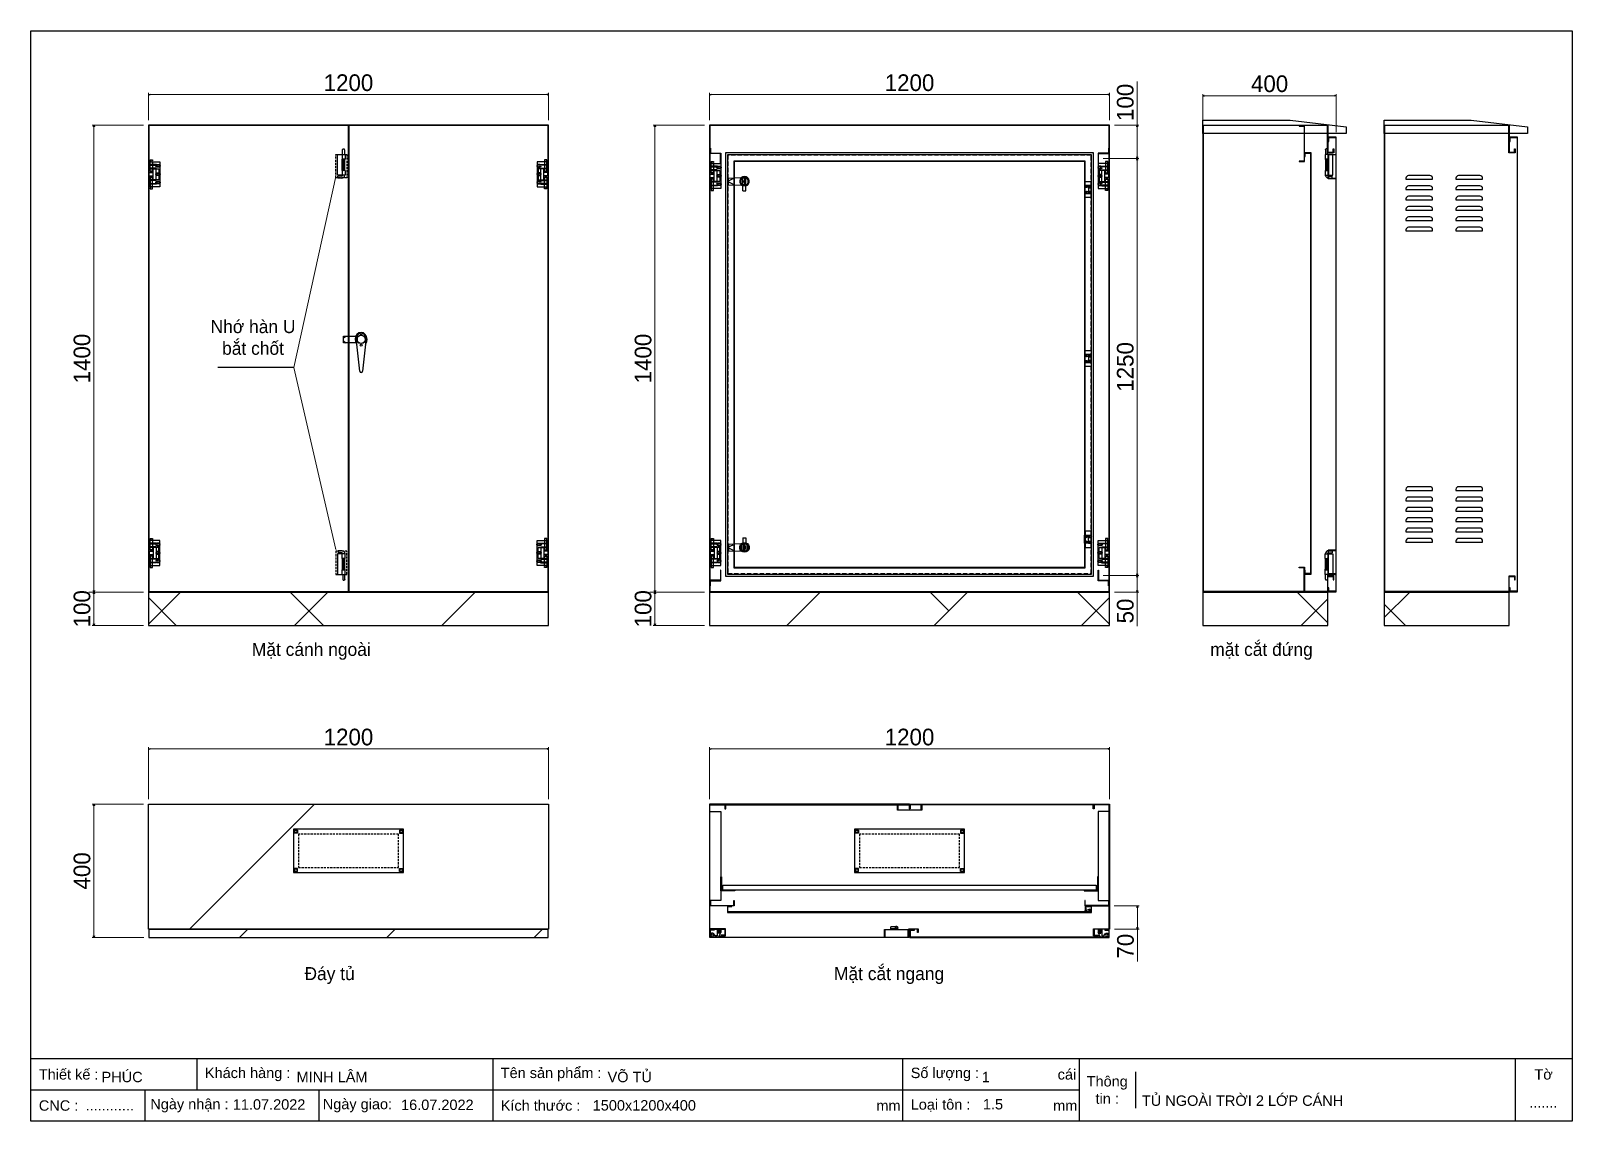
# Model space of a CAD drawing. Header units: millimetres. Extents: x 0 to 4622, y 0 to 3268.
import ezdxf

# ---------------------------------------------------------------- set-up
doc = ezdxf.new("R2010")
doc.units = ezdxf.units.MM
doc.linetypes.add('HIDDEN', pattern=[9.525, 6.35, -3.175])
doc.linetypes.add('HIDDENX2', pattern=[19.05, 12.7, -6.35])
for name, color, linetype in [('DIM', 253, 'Continuous'), ('FIRE PROTECTION', 1, 'Continuous'), ('Ghi chu', 7, 'Continuous'), ('HEATER', 1, 'Continuous')]:
    doc.layers.add(name, color=color, linetype=linetype)
doc.styles.add('Arial', font='arial.ttf')
doc.dimstyles.new('CNC', dxfattribs={"dimtxt": 50, "dimasz": 5, "dimexe": 5, "dimexo": 15, "dimgap": 10, "dimtad": 1, "dimdec": 0, "dimtxsty": 'Standard', "dimblk": 'OPEN30', "dimcen": 10, "dimclrd": 5, "dimclre": 5, "dimclrt": 3, "dimazin": 3, "dimtfac": 1, "dimtdec": 0, "dimtmove": 0, "dimatfit": 3, "dimldrblk": 'ARCHTICK', "dimlwd": 9, "dimlwe": 9})

msp = doc.modelspace()

# ---------------------------------------------------------------- texts
at = {"color": 2, "char_height": 39, "attachment_point": 5}
for s, insert, width in [('Nhớ hàn U \\Pbắt chốt', (666.3, 2348.7), 1325), ('Mặt cánh ngoài', (841.1, 1408.1), 1325), ('mặt cắt đứng', (3690.3, 1408.1), 775), ('Đáy tủ', (895.9, 436.4), 775), ('Mặt cắt ngang', (2573.5, 436.4), 1225)]:
    msp.add_mtext(s, dxfattribs=dict(at, insert=insert, width=width))

# ---------------------------------------------------------------- blocks, each defined once
blk = doc.blocks.new('*D1')
at = {"color": 0, "linetype": 'ByBlock', "lineweight": -2}
for p, q in [((352.5, 3076.7), (357.5, 3078)), ((357.5, 3075.3), (352.5, 3076.7)), ((352.5, 3076.7), (357.5, 3076.7)), ((1547.5, 3078), (1552.5, 3076.7)), ((1552.5, 3076.7), (1547.5, 3075.3)), ((1552.5, 3076.7), (1547.5, 3076.7))]:
    blk.add_line(p, q, dxfattribs=at)
at = {"layer": 'Defpoints', "color": 0, "transparency": 16777216}
for p in [(1552.5, 3076.7), (352.5, 2985.7), (1552.5, 2985.7)]:
    blk.add_point(p, dxfattribs=at)
at = {"layer": 'DIM', "color": 5, "lineweight": 9, "transparency": 16777216}
for p, q in [((352.5, 3000.7), (352.5, 3081.7)), ((357.5, 3076.7), (1547.5, 3076.7)), ((1552.5, 3000.7), (1552.5, 3081.7))]:
    blk.add_line(p, q, dxfattribs=at)
at = {"layer": 'DIM', "color": 3, "transparency": 16777216, "insert": (952.5, 3112.2), "char_height": 50, "attachment_point": 5}
blk.add_mtext('1200', dxfattribs=at)
blk = doc.blocks.new('_ArchTick')
at = {"color": 0, "const_width": 0.15}
blk.add_lwpolyline([(-0.5, -0.5), (0.5, 0.5)], dxfattribs=at)
blk = doc.blocks.new('_Open30')
at = {"color": 0, "linetype": 'ByBlock', "lineweight": -2}
for p, q in [((-1, 0.27), (0, 0)), ((0, 0), (-1, -0.27)), ((0, 0), (-1, 0))]:
    blk.add_line(p, q, dxfattribs=at)
blk = doc.blocks.new('*D2')
at = {"color": 0, "linetype": 'ByBlock', "lineweight": -2}
for p, q in [((187.9, 2980.7), (189.2, 2985.7)), ((189.2, 2985.7), (190.5, 2980.7)), ((189.2, 2985.7), (189.2, 2980.7)), ((189.2, 1585.7), (187.9, 1590.7)), ((190.5, 1590.7), (189.2, 1585.7)), ((189.2, 1585.7), (189.2, 1590.7))]:
    blk.add_line(p, q, dxfattribs=at)
at = {"layer": 'Defpoints', "color": 0, "transparency": 16777216}
for p in [(352.5, 2985.7), (189.2, 1585.7), (352.5, 1585.7)]:
    blk.add_point(p, dxfattribs=at)
at = {"layer": 'DIM', "color": 5, "lineweight": 9, "transparency": 16777216}
for p, q in [((337.5, 2985.7), (184.2, 2985.7)), ((189.2, 2980.7), (189.2, 1590.7)), ((337.5, 1585.7), (184.2, 1585.7))]:
    blk.add_line(p, q, dxfattribs=at)
at = {"layer": 'DIM', "color": 3, "transparency": 16777216, "insert": (153.7, 2285.7), "char_height": 50, "attachment_point": 5, "rotation": 90}
blk.add_mtext('1400', dxfattribs=at)
blk = doc.blocks.new('*D3')
at = {"color": 0, "linetype": 'ByBlock', "lineweight": -2}
for p, q in [((187.9, 1580.7), (189.2, 1585.7)), ((189.2, 1585.7), (190.5, 1580.7)), ((189.2, 1585.7), (189.2, 1580.7)), ((189.2, 1485.7), (187.9, 1490.7)), ((190.5, 1490.7), (189.2, 1485.7)), ((189.2, 1485.7), (189.2, 1490.7))]:
    blk.add_line(p, q, dxfattribs=at)
at = {"layer": 'Defpoints', "color": 0, "transparency": 16777216}
for p in [(189.2, 1585.7), (189.2, 1485.7), (352.5, 1485.7)]:
    blk.add_point(p, dxfattribs=at)
at = {"layer": 'DIM', "color": 5, "lineweight": 9, "transparency": 16777216}
for p, q in [((174.2, 1585.7), (184.2, 1585.7)), ((189.2, 1580.7), (189.2, 1490.7)), ((337.5, 1485.7), (184.2, 1485.7))]:
    blk.add_line(p, q, dxfattribs=at)
at = {"layer": 'DIM', "color": 3, "transparency": 16777216, "insert": (153.7, 1535.7), "char_height": 50, "attachment_point": 5, "rotation": 90}
blk.add_mtext('100', dxfattribs=at)
blk = doc.blocks.new('*D4')
at = {"color": 0, "linetype": 'ByBlock', "lineweight": -2}
for p, q in [((187.9, 945.1), (189.2, 950.1)), ((189.2, 950.1), (190.5, 945.1)), ((189.2, 950.1), (189.2, 945.1)), ((189.2, 550.1), (187.9, 555.1)), ((190.5, 555.1), (189.2, 550.1)), ((189.2, 550.1), (189.2, 555.1))]:
    blk.add_line(p, q, dxfattribs=at)
at = {"layer": 'Defpoints', "color": 0, "transparency": 16777216}
for p in [(352.5, 950.1), (189.2, 550.1), (353.5, 550.1)]:
    blk.add_point(p, dxfattribs=at)
at = {"layer": 'DIM', "color": 5, "lineweight": 9, "transparency": 16777216}
for p, q in [((337.5, 950.1), (184.2, 950.1)), ((189.2, 945.1), (189.2, 555.1)), ((338.5, 550.1), (184.2, 550.1))]:
    blk.add_line(p, q, dxfattribs=at)
at = {"layer": 'DIM', "color": 3, "transparency": 16777216, "insert": (153.7, 750.1), "char_height": 50, "attachment_point": 5, "rotation": 90}
blk.add_mtext('400', dxfattribs=at)
blk = doc.blocks.new('*D5')
at = {"color": 0, "linetype": 'ByBlock', "lineweight": -2}
for p, q in [((352.5, 1115.5), (357.5, 1116.9)), ((357.5, 1114.2), (352.5, 1115.5)), ((352.5, 1115.5), (357.5, 1115.5)), ((1547.5, 1116.9), (1552.5, 1115.5)), ((1552.5, 1115.5), (1547.5, 1114.2)), ((1552.5, 1115.5), (1547.5, 1115.5))]:
    blk.add_line(p, q, dxfattribs=at)
at = {"layer": 'Defpoints', "color": 0, "transparency": 16777216}
for p in [(1552.5, 1115.5), (352.5, 950.1), (1552.5, 950.1)]:
    blk.add_point(p, dxfattribs=at)
at = {"layer": 'DIM', "color": 5, "lineweight": 9, "transparency": 16777216}
for p, q in [((352.5, 965.1), (352.5, 1120.5)), ((357.5, 1115.5), (1547.5, 1115.5)), ((1552.5, 965.1), (1552.5, 1120.5))]:
    blk.add_line(p, q, dxfattribs=at)
at = {"layer": 'DIM', "color": 3, "transparency": 16777216, "insert": (952.5, 1151), "char_height": 50, "attachment_point": 5}
blk.add_mtext('1200', dxfattribs=at)
blk = doc.blocks.new('HL011-1-3')
at = {"color": 1}
for p, q in [((11, 56), (11, 19)), ((11, 56), (32, 56)), ((20, 54), (20, 21)), ((20, 47), (32, 47)), ((29.5, 81), (22.5, 81)), ((22.5, 81), (22.5, 78)), ((23.5, 78), (22.5, 78)), ((22.5, 75), (22.5, 49)), ((23.5, 75), (22.5, 75)), ((22.5, 49), (24, 44)), ((23.5, 75), (23.5, 78)), ((29.5, 49), (28, 44)), ((29.5, 78), (28.5, 78)), ((28.5, 75), (28.5, 78)), ((28.5, 75), (29.5, 75)), ((29.5, 78), (29.5, 81)), ((29.5, 49), (29.5, 75)), ((11, 19), (32, 19)), ((32, 42.5), (20, 42.5)), ((32, 32.5), (20, 32.5)), ((20, 28), (32, 28)), ((22.5, 26), (24, 31)), ((22.5, 0), (22.5, 26)), ((23.5, 0), (22.5, 0)), ((23.5, 0), (23.5, -3)), ((24, 44), (28, 44)), ((24, 31), (28, 31)), ((29.5, 26), (28, 31)), ((28.5, 0), (28.5, -3)), ((28.5, 0), (29.5, 0)), ((29.5, 26), (29.5, 0)), ((22.5, -6), (22.5, -3)), ((23.5, -3), (22.5, -3)), ((29.5, -6), (22.5, -6)), ((29.5, -3), (28.5, -3)), ((29.5, -3), (29.5, -6))]:
    blk.add_line(p, q, dxfattribs=at)
for points in [[(32, 19), (32, 0), (0, 0), (0, 75), (32, 75), (32, 56)], [(32, 28), (32, 21), (3, 21), (3, 54), (32, 54), (32, 47)], [(32, 42.5), (32, 32.5)]]:
    blk.add_lwpolyline(points, dxfattribs=at)
for points in [[(10, 67), (32, 67), (32, 65), (10, 65)], [(10, 8), (32, 8), (32, 10), (10, 10)]]:
    blk.add_lwpolyline(points, close=True, dxfattribs=at)
for centre in [(5.5, 62.5), (5.5, 37.5), (5.5, 12.5)]:
    blk.add_circle(centre, 3, dxfattribs=at)
blk = doc.blocks.new('*D6')
at = {"color": 0, "linetype": 'ByBlock', "lineweight": -2}
for p, q in [((2034.9, 3076.7), (2039.9, 3078)), ((2039.9, 3075.3), (2034.9, 3076.7)), ((2034.9, 3076.7), (2039.9, 3076.7)), ((3229.9, 3078), (3234.9, 3076.7)), ((3234.9, 3076.7), (3229.9, 3075.3)), ((3234.9, 3076.7), (3229.9, 3076.7))]:
    blk.add_line(p, q, dxfattribs=at)
at = {"layer": 'Defpoints', "color": 0, "transparency": 16777216}
for p in [(3234.9, 3076.7), (2034.9, 2985.7), (3234.9, 2985.7)]:
    blk.add_point(p, dxfattribs=at)
at = {"layer": 'DIM', "color": 5, "lineweight": 9, "transparency": 16777216}
for p, q in [((2034.9, 3000.7), (2034.9, 3081.7)), ((2039.9, 3076.7), (3229.9, 3076.7)), ((3234.9, 3000.7), (3234.9, 3081.7))]:
    blk.add_line(p, q, dxfattribs=at)
at = {"layer": 'DIM', "color": 3, "transparency": 16777216, "insert": (2634.9, 3112.2), "char_height": 50, "attachment_point": 5}
blk.add_mtext('1200', dxfattribs=at)
blk = doc.blocks.new('*D7')
at = {"color": 0, "linetype": 'ByBlock', "lineweight": -2}
for p, q in [((1870.3, 2980.7), (1871.6, 2985.7)), ((1871.6, 2985.7), (1872.9, 2980.7)), ((1871.6, 2985.7), (1871.6, 2980.7)), ((1871.6, 1585.7), (1870.3, 1590.7)), ((1872.9, 1590.7), (1871.6, 1585.7)), ((1871.6, 1585.7), (1871.6, 1590.7))]:
    blk.add_line(p, q, dxfattribs=at)
at = {"layer": 'Defpoints', "color": 0, "transparency": 16777216}
for p in [(2034.9, 2985.7), (1871.6, 1585.7), (2034.9, 1585.7)]:
    blk.add_point(p, dxfattribs=at)
at = {"layer": 'DIM', "color": 5, "lineweight": 9, "transparency": 16777216}
for p, q in [((2019.9, 2985.7), (1866.6, 2985.7)), ((1871.6, 2980.7), (1871.6, 1590.7)), ((2019.9, 1585.7), (1866.6, 1585.7))]:
    blk.add_line(p, q, dxfattribs=at)
at = {"layer": 'DIM', "color": 3, "transparency": 16777216, "insert": (1836.1, 2285.7), "char_height": 50, "attachment_point": 5, "rotation": 90}
blk.add_mtext('1400', dxfattribs=at)
blk = doc.blocks.new('*D8')
at = {"color": 0, "linetype": 'ByBlock', "lineweight": -2}
for p, q in [((1870.3, 1580.7), (1871.6, 1585.7)), ((1871.6, 1585.7), (1872.9, 1580.7)), ((1871.6, 1585.7), (1871.6, 1580.7)), ((1871.6, 1485.7), (1870.3, 1490.7)), ((1872.9, 1490.7), (1871.6, 1485.7)), ((1871.6, 1485.7), (1871.6, 1490.7))]:
    blk.add_line(p, q, dxfattribs=at)
at = {"layer": 'Defpoints', "color": 0, "transparency": 16777216}
for p in [(1871.6, 1585.7), (1871.6, 1485.7), (2034.9, 1485.7)]:
    blk.add_point(p, dxfattribs=at)
at = {"layer": 'DIM', "color": 5, "lineweight": 9, "transparency": 16777216}
for p, q in [((1856.6, 1585.7), (1866.6, 1585.7)), ((1871.6, 1580.7), (1871.6, 1490.7)), ((2019.9, 1485.7), (1866.6, 1485.7))]:
    blk.add_line(p, q, dxfattribs=at)
at = {"layer": 'DIM', "color": 3, "transparency": 16777216, "insert": (1836.1, 1535.7), "char_height": 50, "attachment_point": 5, "rotation": 90}
blk.add_mtext('100', dxfattribs=at)
blk = doc.blocks.new('ovan6x9')
at = {"color": 2}
for p, q in [((2, 6), (8, 6)), ((2, 0), (8, 0))]:
    blk.add_line(p, q, dxfattribs=at)
for centre, start, end in [((2, 3), 90, 270), ((8, 3), 270, 90)]:
    blk.add_arc(centre, 3, start, end, dxfattribs=at)
blk = doc.blocks.new('HL036-1-1')
at = {"color": 1}
blk.add_line((9.5, 36.2), (9.5, 12.2), dxfattribs=at)
for points in [[(0, 48.5), (17.5, 48.5), (17.5, 0), (0, 0)], [(-2.5, 12.2), (17.5, 12.2), (17.5, 36.2), (-2.5, 36.2)]]:
    blk.add_lwpolyline(points, close=True, dxfattribs=at)
for centre, radius in [((3.5, 31.8), 2), ((3.5, 16.8), 2), ((12.7, 32.5), 2.5), ((12.7, 16), 2.5)]:
    blk.add_circle(centre, radius, dxfattribs=at)
blk = doc.blocks.new('SDGFGHGHG')
at = {"layer": 'HEATER'}
for p, q in [((860892.9, 570780.5), (860931.6, 570782)), ((860892.9, 570760.5), (860892.9, 570780.5)), ((860892.9, 570771.9), (860906.3, 570778.7)), ((860892.9, 570769.1), (860906.3, 570762.4)), ((860892.9, 570760.5), (860931.6, 570759.1)), ((860935.9, 570742), (860935.9, 570784.3)), ((860937.5, 570771.3), (860939.5, 570771.3)), ((860937.5, 570769.8), (860939.5, 570769.8)), ((860939.5, 570773.5), (860939.5, 570771.3)), ((860939.5, 570769.8), (860939.5, 570767.6)), ((860941.3, 570773.5), (860941.3, 570771.3)), ((860941.3, 570771.3), (860943.4, 570771.3)), ((860941.3, 570769.8), (860941.3, 570767.6)), ((860941.3, 570769.8), (860943.4, 570769.8)), ((860944.9, 570742), (860944.9, 570784.3)), ((860935.9, 570742), (860944.9, 570742))]:
    blk.add_line(p, q, dxfattribs=at)
blk.add_circle((860940.4, 570770.5), 3.08, dxfattribs=at)
blk.add_arc((860940.4, 570770.5), 14.5, 288.08, 251.92, dxfattribs=at)
blk = doc.blocks.new('SĐFHGGH')
at = {"layer": 'HEATER'}
for points in [[(860928.8, 570702.4), (860927.4, 570702.4), (860927.4, 570708.4), (860928.8, 570708.4)], [(860943.4, 570717), (860943.4, 570718.4), (860937.4, 570718.4), (860937.4, 570717)], [(860952.1, 570702.4), (860953.4, 570702.4), (860953.4, 570708.4), (860952.1, 570708.4)], [(860943.4, 570693.8), (860943.4, 570692.4), (860937.4, 570692.4), (860937.4, 570693.8)]]:
    blk.add_lwpolyline(points, dxfattribs=at)
for start, end in [(104.4775, 165.5225), (194.4775, 255.5225), (14.4775, 75.5225), (284.4775, 345.5225)]:
    blk.add_arc((860940.4, 570705.4), 12, start, end, dxfattribs=at)
blk = doc.blocks.new('MS722')
for name, p in [('SDGFGHGHG', (-860940.4, -570770.5)), ('SĐFHGGH', (-860940.4, -570705.4))]:
    blk.add_blockref(name, p)
blk = doc.blocks.new('KHUNG CHUẨN')
at = {"color": 7}
for p, q in [((19889.2, -28535.2), (16919.2, -28535.2)), ((17239.2, -28535.2), (17239.2, -28595.2)), ((17809.2, -28535.2), (17809.2, -28655.2)), ((18599.2, -28535.2), (18599.2, -28655.2)), ((18939.2, -28535.2), (18939.2, -28655.2)), ((19779.2, -28535.2), (19779.2, -28655.2)), ((19047.6, -28560.2), (19047.6, -28630.2)), ((18939.2, -28595.2), (16919.2, -28595.2)), ((17139.2, -28595.2), (17139.2, -28655.2)), ((17474.2, -28595.2), (17474.2, -28655.2))]:
    blk.add_line(p, q, dxfattribs=at)
blk.add_lwpolyline([(16919.2, -26555.2), (19889.2, -26555.2), (19889.2, -28655.2), (16919.2, -28655.2)], close=True, dxfattribs=at)
at = {"color": 2, "char_height": 20, "style": 'Arial'}
for s, insert, width, attachment_point in [('  Thiết kế :', (16919.2, -28565.2), 917.634, 4), ('  Khách hàng :', (17239.2, -28565.2), 917.634, 4), ('  Tên sản phẩm :', (17809.2, -28565.2), 917.634, 4), ('  Số lượng :', (18599.2, -28565.2), 917.634, 4), ('cái', (18897.9, -28565.2), 63.517, 4), ('Thông\\Ptin :', (18993.4, -28595.2), 108.311, 5), ('Tờ', (19834.2, -28565.2), 110, 5), ('  CNC :', (16919.2, -28625.2), 917.634, 4), ('  Ngày nhận :', (17134, -28625.2), 556.651, 4), ('  Ngày giao:', (17466.3, -28625.2), 556.651, 4), ('  Kích thước :', (17809.2, -28625.2), 917.634, 4), ('mm', (18548.6, -28625.2), 73.831, 4), ('  Loại tôn :', (18599.2, -28625.2), 917.634, 4), ('mm', (18889.2, -28625.2), 917.634, 4)]:
    blk.add_mtext(s, dxfattribs=dict(at, insert=insert, width=width, attachment_point=attachment_point))
at = {"color": 3, "style": 'Arial'}
for tag, p in [('#01', (17055.6, -28580.1)), ('#02', (17431.4, -28580.1)), ('#03', (18030.6, -28580.1)), ('#08', (18751.7, -28580.1)), ('#10', (19064.8, -28580.1)), ('#04', (17024.8, -28634.6)), ('#05', (17308.5, -28633)), ('#06', (17632.7, -28633.7)), ('#07', (18002, -28634.7)), ('#09', (18753.8, -28632.6)), ('#11', (19060.3, -28625.7)), ('#12', (19806.5, -28628.9))]:
    blk.add_attdef(tag, p, '', height=20, dxfattribs=at)
blk = doc.blocks.new('*D9')
at = {"color": 5, "lineweight": 9, "ltscale": 3, "transparency": 16777216}
for p, q in [((3514.5, 3000.7), (3514.5, 3078.6)), ((3519.5, 3073.6), (3909.5, 3073.6)), ((3914.5, 2964.7), (3914.5, 3078.6))]:
    blk.add_line(p, q, dxfattribs=at)
at = {"color": 0, "linetype": 'ByBlock', "lineweight": -2}
for p, q in [((3514.5, 3073.6), (3519.5, 3074.9)), ((3519.5, 3072.3), (3514.5, 3073.6)), ((3514.5, 3073.6), (3519.5, 3073.6)), ((3909.5, 3074.9), (3914.5, 3073.6)), ((3914.5, 3073.6), (3909.5, 3072.3)), ((3914.5, 3073.6), (3909.5, 3073.6))]:
    blk.add_line(p, q, dxfattribs=at)
at = {"layer": 'Defpoints', "color": 0, "ltscale": 3, "transparency": 16777216}
for p in [(3914.5, 3073.6), (3514.5, 2985.7), (3914.5, 2949.7)]:
    blk.add_point(p, dxfattribs=at)
at = {"color": 3, "ltscale": 3, "transparency": 16777216, "insert": (3714.5, 3109.1), "char_height": 50, "attachment_point": 5}
blk.add_mtext('400', dxfattribs=at)
blk = doc.blocks.new('*D10')
at = {"color": 5, "lineweight": 9, "ltscale": 3, "transparency": 16777216}
for p, q in [((3215.4, 1635.7), (3322.5, 1635.7)), ((3317.5, 1630.7), (3317.5, 1590.7)), ((3249.9, 1585.7), (3322.5, 1585.7)), ((3317.5, 1585.7), (3317.5, 1483.2))]:
    blk.add_line(p, q, dxfattribs=at)
at = {"color": 0, "linetype": 'ByBlock', "lineweight": -2}
for p, q in [((3316.2, 1630.7), (3317.5, 1635.7)), ((3317.5, 1635.7), (3318.8, 1630.7)), ((3317.5, 1635.7), (3317.5, 1630.7)), ((3317.5, 1585.7), (3316.2, 1590.7)), ((3318.8, 1590.7), (3317.5, 1585.7)), ((3317.5, 1585.7), (3317.5, 1590.7))]:
    blk.add_line(p, q, dxfattribs=at)
at = {"layer": 'Defpoints', "color": 0, "ltscale": 3, "transparency": 16777216}
for p in [(3200.4, 1635.7), (3317.5, 1635.7), (3234.9, 1585.7)]:
    blk.add_point(p, dxfattribs=at)
at = {"color": 3, "ltscale": 3, "transparency": 16777216, "insert": (3282, 1529), "char_height": 50, "attachment_point": 5, "rotation": 90}
blk.add_mtext('50', dxfattribs=at)
blk = doc.blocks.new('*D11')
at = {"color": 5, "lineweight": 9, "ltscale": 3, "transparency": 16777216}
for p, q in [((3215.4, 2885.7), (3322.5, 2885.7)), ((3317.5, 1640.7), (3317.5, 2880.7)), ((3215.4, 1635.7), (3322.5, 1635.7))]:
    blk.add_line(p, q, dxfattribs=at)
at = {"color": 0, "linetype": 'ByBlock', "lineweight": -2}
for p, q in [((3316.2, 2880.7), (3317.5, 2885.7)), ((3317.5, 2885.7), (3318.8, 2880.7)), ((3317.5, 2885.7), (3317.5, 2880.7)), ((3317.5, 1635.7), (3316.2, 1640.7)), ((3318.8, 1640.7), (3317.5, 1635.7)), ((3317.5, 1635.7), (3317.5, 1640.7))]:
    blk.add_line(p, q, dxfattribs=at)
at = {"layer": 'Defpoints', "color": 0, "ltscale": 3, "transparency": 16777216}
for p in [(3200.4, 2885.7), (3317.5, 2885.7), (3200.4, 1635.7)]:
    blk.add_point(p, dxfattribs=at)
at = {"color": 3, "ltscale": 3, "transparency": 16777216, "insert": (3282, 2260.7), "char_height": 50, "attachment_point": 5, "rotation": 90}
blk.add_mtext('1250', dxfattribs=at)
blk = doc.blocks.new('*D12')
at = {"color": 5, "lineweight": 9, "ltscale": 3, "transparency": 16777216}
for p, q in [((3317.5, 2985.7), (3317.5, 3116.3)), ((3249.9, 2985.7), (3322.5, 2985.7)), ((3317.5, 2890.7), (3317.5, 2980.7)), ((3215.4, 2885.7), (3322.5, 2885.7))]:
    blk.add_line(p, q, dxfattribs=at)
at = {"color": 0, "linetype": 'ByBlock', "lineweight": -2}
for p, q in [((3316.2, 2980.7), (3317.5, 2985.7)), ((3317.5, 2985.7), (3318.8, 2980.7)), ((3317.5, 2985.7), (3317.5, 2980.7)), ((3317.5, 2885.7), (3316.2, 2890.7)), ((3318.8, 2890.7), (3317.5, 2885.7)), ((3317.5, 2885.7), (3317.5, 2890.7))]:
    blk.add_line(p, q, dxfattribs=at)
at = {"layer": 'Defpoints', "color": 0, "ltscale": 3, "transparency": 16777216}
for p in [(3234.9, 2985.7), (3317.5, 2985.7), (3200.4, 2885.7)]:
    blk.add_point(p, dxfattribs=at)
at = {"color": 3, "ltscale": 3, "transparency": 16777216, "insert": (3282, 3053.5), "char_height": 50, "attachment_point": 5, "rotation": 90}
blk.add_mtext('100', dxfattribs=at)
blk = doc.blocks.new('*D13')
at = {"color": 0, "linetype": 'ByBlock', "lineweight": -2}
for p, q in [((2034.9, 1115.5), (2039.9, 1116.9)), ((2039.9, 1114.2), (2034.9, 1115.5)), ((2034.9, 1115.5), (2039.9, 1115.5)), ((3229.9, 1116.9), (3234.9, 1115.5)), ((3234.9, 1115.5), (3229.9, 1114.2)), ((3234.9, 1115.5), (3229.9, 1115.5))]:
    blk.add_line(p, q, dxfattribs=at)
at = {"layer": 'Defpoints', "color": 0, "transparency": 16777216}
for p in [(3234.9, 1115.5), (2034.9, 950.1), (3234.9, 950.1)]:
    blk.add_point(p, dxfattribs=at)
at = {"layer": 'DIM', "color": 5, "lineweight": 9, "transparency": 16777216}
for p, q in [((2034.9, 965.1), (2034.9, 1120.5)), ((2039.9, 1115.5), (3229.9, 1115.5)), ((3234.9, 965.1), (3234.9, 1120.5))]:
    blk.add_line(p, q, dxfattribs=at)
at = {"layer": 'DIM', "color": 3, "transparency": 16777216, "insert": (2634.9, 1151), "char_height": 50, "attachment_point": 5}
blk.add_mtext('1200', dxfattribs=at)
blk = doc.blocks.new('*D14')
at = {"color": 0, "linetype": 'ByBlock', "lineweight": -2}
for p, q in [((3316.7, 640.1), (3318, 645.1)), ((3318, 645.1), (3319.4, 640.1)), ((3318, 645.1), (3318, 640.1)), ((3318, 575.1), (3316.7, 580.1)), ((3319.4, 580.1), (3318, 575.1)), ((3318, 575.1), (3318, 580.1))]:
    blk.add_line(p, q, dxfattribs=at)
at = {"layer": 'Defpoints', "color": 0, "transparency": 16777216}
for p in [(3233.4, 645.1), (3234.9, 575.1), (3318, 575.1)]:
    blk.add_point(p, dxfattribs=at)
at = {"layer": 'DIM', "color": 5, "lineweight": 9, "transparency": 16777216}
for p, q in [((3248.4, 645.1), (3323, 645.1)), ((3318, 640.1), (3318, 580.1)), ((3249.9, 575.1), (3323, 575.1)), ((3318, 575.1), (3318, 479))]:
    blk.add_line(p, q, dxfattribs=at)
at = {"layer": 'DIM', "color": 3, "transparency": 16777216, "insert": (3282.5, 524.5), "char_height": 50, "attachment_point": 5, "rotation": 90}
blk.add_mtext('70', dxfattribs=at)
blk = doc.blocks.new('HL011-1-4')
h = blk.add_hatch()
h.set_pattern_fill('ANSI31', color=2, scale=0.5, style=0)
h.paths.add_polyline_path([(2.5, 0), (8.5, 0), (8.5, 12), (2.5, 12)])
at = {"color": 1}
for p, q in [((7, 23.5), (0, 10)), ((0, 0), (0, 10)), ((11, 0), (0, 0)), ((7, 23.5), (26, 23.5)), ((11, 0), (11, 19.5)), ((11, 19.5), (17, 19.5)), ((17, 19.5), (21.2, 13.9))]:
    blk.add_line(p, q, dxfattribs=at)
at = {"color": 2}
blk.add_lwpolyline([(2.5, 0), (2.5, 12), (8.5, 12), (8.5, 0)], dxfattribs=at)
at = {"color": 1}
blk.add_lwpolyline([(5.7, 21), (3, 21), (3, 23.5), (7, 23.5)], dxfattribs=at)
blk.add_circle((26, 17.5), 3.5, dxfattribs=at)
blk.add_arc((26, 17.5), 6, 216.8699, 90, dxfattribs=at)
blk = doc.blocks.new('HL036-1-2')
at = {"layer": 'Ghi chu', "color": 1}
for p, q in [((-3, 17.8), (-18.9, 17.8)), ((-18.9, 15.8), (-18.9, 17.8)), ((-12.1, 15.8), (-18.9, 15.8)), ((-16.4, 1), (-16.4, 14)), ((-15.6, 15), (-3.9, 17.7)), ((0, 0), (-15.4, 0)), ((-14.4, 3), (-14.4, 11.9)), ((0, 2), (-13.4, 2)), ((-13.1, 12.8), (-4.3, 9.8)), ((-6.2, 2), (-6.2, 0)), ((-1.2, 2), (-1.2, 0)), ((0, 0), (0, 2))]:
    blk.add_line(p, q, dxfattribs=at)
for radius in [4.1, 2.1]:
    blk.add_circle((-3, 13.7), radius, dxfattribs=at)
for centre, start, end in [((-15.4, 14), 102.9616, 180), ((-15.4, 1), 180, 270), ((-13.4, 11.9), 71.3254, 180), ((-13.4, 3), 180, 270)]:
    blk.add_arc(centre, 1, start, end, dxfattribs=at)
blk = doc.blocks.new('HL035-1-4')
at = {"color": 1}
for p, q in [((0, 4.5), (18.5, 4.5)), ((0, 3), (17, 3)), ((18.5, 3), (0.2, 3)), ((4.4, 1), (2.9, 0.7)), ((17, 3), (17, -3)), ((18.5, 3), (18.5, 4.5)), ((0, -3), (17, -3))]:
    blk.add_line(p, q, dxfattribs=at)
for radius, start, end in [(4.5, 90, 221.8103), (4.5, 221.8103, 13.4301), (3, 90, 270), (3, 87.0927, 90), (3, 270, 13.4301)]:
    blk.add_arc((0, 0), radius, start, end, dxfattribs=at)
blk = doc.blocks.new('HL035-1-2')
at = {"color": 1}
for p, q in [((-4.5, 79), (18.5, 79)), ((-4.5, 65), (-4.5, 79)), ((-4.5, 65), (4.5, 65)), ((1.3, 65), (-4, 64)), ((4, 64), (-4, 62.5)), ((-4, 64), (-3, 64)), ((4, 62.5), (-4, 61)), ((-4, 62.5), (-3, 62.5)), ((4, 61), (-4, 59.5)), ((-4, 61), (-3, 61)), ((4, 59.5), (-4, 58)), ((-4, 59.5), (-3, 59.5)), ((4, 58), (-4, 56.5)), ((-4, 58), (-3, 58)), ((4, 56.5), (-4, 55)), ((-4, 56.5), (-3, 56.5)), ((4, 55), (-4, 53.5)), ((-4, 55), (-3, 55)), ((4, 53.5), (-4, 52)), ((-4, 53.5), (-3, 53.5)), ((4, 52), (-4, 50.5)), ((-4, 52), (-3, 52)), ((4, 50.5), (-4, 49)), ((-4, 50.5), (-3, 50.5)), ((4, 49), (-4, 47.5)), ((-4, 49), (-3, 49)), ((4, 47.5), (-4, 46)), ((-4, 47.5), (-3, 47.5)), ((-3, 79), (-3, 80)), ((-3, 79), (-3, 79)), ((3, 79), (3, 80)), ((3, 64), (4, 64)), ((3, 62.5), (4, 62.5)), ((3, 61), (4, 61)), ((3, 59.5), (4, 59.5)), ((3, 58), (4, 58)), ((3, 56.5), (4, 56.5)), ((3, 55), (4, 55)), ((3, 53.5), (4, 53.5)), ((3, 52), (4, 52)), ((3, 50.5), (4, 50.5)), ((3, 49), (4, 49)), ((3, 47.5), (4, 47.5)), ((4.5, 65), (4.5, 79)), ((4.5, 65), (4.5, 31)), ((5, 88), (17, 88)), ((5, 82), (17, 82)), ((17, 88), (17, 82)), ((18.5, 79), (18.5, 17)), ((-4.5, 17), (-4.5, 31)), ((-4.5, 31), (4.5, 31)), ((18.5, 17), (-4.5, 17)), ((4, 46), (-4, 44.5)), ((-4, 46), (-3, 46)), ((4, 44.5), (-4, 43)), ((-4, 44.5), (-3, 44.5)), ((4, 43), (-4, 41.5)), ((-4, 43), (-3, 43)), ((4, 41.5), (-4, 40)), ((-4, 41.5), (-3, 41.5)), ((4, 40), (-4, 38.5)), ((-4, 40), (-3, 40)), ((4, 38.5), (-4, 37)), ((-4, 38.5), (-3, 38.5)), ((4, 37), (-4, 35.5)), ((-4, 37), (-3, 37)), ((4, 35.5), (-4, 34)), ((-4, 35.5), (-3, 35.5)), ((4, 34), (-4, 32.5)), ((-4, 34), (-3, 34)), ((-3, 3), (-2, 0)), ((3, 3), (2, 0)), ((3, 46), (4, 46)), ((3, 44.5), (4, 44.5)), ((3, 43), (4, 43)), ((3, 41.5), (4, 41.5)), ((3, 40), (4, 40)), ((3, 38.5), (4, 38.5)), ((3, 37), (4, 37)), ((3, 35.5), (4, 35.5)), ((3, 34), (4, 34)), ((4.5, 17), (4.5, 31))]:
    blk.add_line(p, q, dxfattribs=at)
for points in [[(-3, 32.5), (-3, 65)], [(3, 65), (3, 32.5)], [(-3, 3), (-3, 17)], [(2, 0), (-2, 0)], [(3, 17), (3, 3)]]:
    blk.add_lwpolyline(points, dxfattribs=at)
blk.add_lwpolyline([(-4, 32.5), (4, 32.5), (4, 31), (-4, 31)], close=True, dxfattribs=at)
for radius in [8, 2]:
    blk.add_arc((5, 80), radius, 90, 180, dxfattribs=at)
blk = doc.blocks.new('MS308-2-1')
at = {"color": 1}
for p, q in [((-53, 4.6), (-46, 10)), ((-13.3, -14.2), (-13.3, 6.7)), ((-12.3, 6.7), (-12.3, -6.9)), ((12.3, 6.7), (12.3, -6.9)), ((13.3, 6.7), (13.3, -14.2)), ((-53, -4.6), (-46, -10)), ((-4, -95), (-13.3, -14.2)), ((13.3, -14.2), (4, -95))]:
    blk.add_line(p, q, dxfattribs=at)
blk.add_lwpolyline([(-15.8, -10), (-53, -10), (-53, 10), (-15.8, 10)], dxfattribs=at)
for centre, radius, start, end in [((0, 6.7), 13.3, 0, 180), ((0, 6.7), 12.3, 0, 180), ((0, 5.9), 17.7, 226.184, 313.816), ((0, -95), 4, 180, 0)]:
    blk.add_arc(centre, radius, start, end, dxfattribs=at)
blk.add_ellipse((0, 0), major_axis=(0, 21), ratio=0.857143, start_param=3.972003, end_param=8.594367, dxfattribs=at)

# ---------------------------------------------------------------- dimensions: what is measured, and where the dimension line sits
at = {"ltscale": 3}
for base, p1, p2, picture, middle in [((3317.5, 2985.7), (3200.4, 2885.7), (3234.9, 2985.7), '*D12', (3282, 3053.5)), ((3317.5, 2885.7), (3200.4, 1635.7), (3200.4, 2885.7), '*D11', (3282, 2260.7))]:
    dim = msp.add_linear_dim(base=base, p1=p1, p2=p2, angle=90, dimstyle='CNC', dxfattribs=at)
    dim.commit()
    dim.dimension.update_dxf_attribs({"geometry": picture, "text_midpoint": middle})
dim = msp.add_linear_dim(base=(3914.5, 3073.6), p1=(3514.5, 2985.7), p2=(3914.5, 2949.7), dimstyle='CNC', dxfattribs=at)
dim.commit()
dim.dimension.update_dxf_attribs({"geometry": '*D9', "text_midpoint": (3714.5, 3109.1)})
dim = msp.add_linear_dim(base=(3317.5, 1635.7), p1=(3234.9, 1585.7), p2=(3200.4, 1635.7), angle=90, dimstyle='CNC', dxfattribs=at)
dim.commit()
dim.dimension.update_dxf_attribs({"geometry": '*D10', "text_midpoint": (3317.5, 1529), "dimtype": 160})
at = {"layer": 'DIM'}
for base, p1, p2, picture, middle in [((1552.5, 3076.7), (352.5, 2985.7), (1552.5, 2985.7), '*D1', (952.5, 3112.2)), ((3234.9, 3076.7), (2034.9, 2985.7), (3234.9, 2985.7), '*D6', (2634.9, 3112.2)), ((3234.9, 1115.5), (2034.9, 950.1), (3234.9, 950.1), '*D13', (2634.9, 1151))]:
    dim = msp.add_linear_dim(base=base, p1=p1, p2=p2, dimstyle='CNC', dxfattribs=at)
    dim.commit()
    dim.dimension.update_dxf_attribs({"geometry": picture, "text_midpoint": middle})
for base, p1, p2, picture, middle in [((189.2, 1585.7), (352.5, 2985.7), (352.5, 1585.7), '*D2', (153.7, 2285.7)), ((1871.6, 1585.7), (2034.9, 2985.7), (2034.9, 1585.7), '*D7', (1836.1, 2285.7)), ((189.2, 550.1), (352.5, 950.1), (353.5, 550.1), '*D4', (153.7, 750.1)), ((3318, 575.1), (3233.4, 645.1), (3234.9, 575.1), '*D14', (3282.5, 524.5))]:
    dim = msp.add_linear_dim(base=base, p1=p1, p2=p2, angle=90, dimstyle='CNC', dxfattribs=at)
    dim.commit()
    dim.dimension.update_dxf_attribs({"geometry": picture, "text_midpoint": middle})
for base, p1, p2, picture, middle in [((189.2, 1485.7), (189.2, 1585.7), (352.5, 1485.7), '*D3', (189.2, 1535.7)), ((1871.6, 1485.7), (1871.6, 1585.7), (2034.9, 1485.7), '*D8', (1871.6, 1535.7))]:
    dim = msp.add_linear_dim(base=base, p1=p1, p2=p2, angle=90, dimstyle='CNC', dxfattribs=at)
    dim.commit()
    dim.dimension.update_dxf_attribs({"geometry": picture, "text_midpoint": middle, "dimtype": 160})
dim = msp.add_linear_dim(base=(1552.5, 1115.5), p1=(352.5, 950.1), p2=(1552.5, 950.1), dimstyle='CNC', dxfattribs=at)
dim.commit()
dim.dimension.update_dxf_attribs({"geometry": '*D5', "text_midpoint": (952.5, 1115.5), "dimtype": 160})

# ---------------------------------------------------------------- hatches: boundary and pattern name
at = {"ltscale": 3}
h = msp.add_hatch(dxfattribs=at)
h.set_pattern_fill('ANSI38', color=256, scale=50, style=0)
h.set_pattern_definition([(45, (6701775.34, 4331895.27), (-220.970869, 220.970869), []), (135, (6701775.34, 4331895.27), (-662.912607, 220.970869), [781.25, -468.75])])
h.paths.add_polyline_path([(352.5, 1485.7), (1552.5, 1485.7), (1552.5, 1585.7), (352.5, 1585.7)])
h = msp.add_hatch(dxfattribs=at)
h.set_pattern_fill('ANSI38', color=256, scale=50, style=0)
h.set_pattern_definition([(45, (6785895.2, 4331895.27), (-220.970869, 220.970869), []), (135, (6785895.2, 4331895.27), (-662.912607, 220.970869), [781.25, -468.75])])
h.paths.add_polyline_path([(2034.9, 1485.7), (3234.9, 1485.7), (3234.9, 1585.7), (2034.9, 1585.7)])
h = msp.add_hatch(dxfattribs=at)
h.set_pattern_fill('ANSI38', color=256, scale=50, style=0)
h.set_pattern_definition([(45, (6837377.2, 4331895.27), (-220.970869, 220.970869), []), (135, (6837377.2, 4331895.27), (-662.912607, 220.970869), [781.25, -468.75])])
h.paths.add_polyline_path([(3514.5, 1485.7), (3889.5, 1485.7), (3889.5, 1585.7), (3514.5, 1585.7)])
h = msp.add_hatch(dxfattribs=at)
h.set_pattern_fill('ANSI38', color=256, scale=50, style=0)
h.set_pattern_definition([(45, (6864560.76, 4331895.27), (-220.970869, 220.970869), []), (135, (6864560.76, 4331895.27), (-662.912607, 220.970869), [781.25, -468.75])])
h.paths.add_polyline_path([(4058.2, 1485.7), (4433.2, 1485.7), (4433.2, 1585.7), (4058.2, 1585.7)])
h = msp.add_hatch(dxfattribs=at)
h.set_pattern_fill('ANSI31', color=256, scale=200, style=0)
h.set_pattern_definition([(45, (26807101.4, 17275401), (-3535.5339, 3535.5339), [])])
h.paths.add_polyline_path([(787.5, 875.1), (787.5, 745.1), (1117.5, 745.1), (1117.5, 875.1)], flags=16)
h.paths.add_polyline_path([(352.5, 950.1), (1552.5, 950.1), (1552.5, 575.1), (352.5, 575.1)])
h = msp.add_hatch(dxfattribs=at)
h.set_pattern_fill('ANSI31', color=256, scale=100, angle=75, style=0)
h.set_pattern_definition([(195, (-4880107.2, 15160703.8), (323.52381, -1207.40728), [])])
h.paths.add_polyline_path([(787.5, 875.1), (787.5, 745.1), (1117.5, 745.1), (1117.5, 875.1)])
h = msp.add_hatch(dxfattribs=at)
h.set_pattern_fill('ANSI31', color=256, scale=50, angle=90, style=0)
h.set_pattern_definition([(225, (-4318850.22, 6701775.34), (220.970869, -220.970869), [])])
h.paths.add_polyline_path([(1551.5, 574.1), (353.5, 574.1), (353.5, 550.1), (1551.5, 550.1)])

# ---------------------------------------------------------------- linework, layer by layer
for p, q in [((951.5, 2984.2), (951.5, 1585.7)), ((952.5, 2984.2), (952.5, 1585.7)), ((953.5, 2984.2), (953.5, 1585.7)), ((2139.9, 2826.9), (2139.9, 2806.4)), ((788.2, 2259), (560.7, 2259)), ((2139.9, 1709.4), (2139.9, 1729.9))]:
    msp.add_line(p, q, dxfattribs=at)
for points in [[(352.5, 1585.7), (1552.5, 1585.7), (1552.5, 2985.7), (352.5, 2985.7)], [(354, 1587.2), (1551, 1587.2), (1551, 2984.2), (354, 2984.2)], [(2034.9, 1585.7), (3234.9, 1585.7), (3234.9, 2985.7), (2034.9, 2985.7)], [(2036.4, 1587.2), (3233.4, 1587.2), (3233.4, 2984.2), (2036.4, 2984.2)], [(2082.9, 1633.7), (3186.9, 1633.7), (3186.9, 2902.7), (2082.9, 2902.7)], [(352.5, 1485.7), (1552.5, 1485.7), (1552.5, 1585.7), (352.5, 1585.7)], [(2034.9, 1485.7), (3234.9, 1485.7), (3234.9, 1585.7), (2034.9, 1585.7)], [(3514.5, 1485.7), (3889.5, 1485.7), (3889.5, 1585.7), (3514.5, 1585.7)], [(4058.2, 1485.7), (4433.2, 1485.7), (4433.2, 1585.7), (4058.2, 1585.7)], [(787.5, 875.1), (787.5, 745.1), (1117.5, 745.1), (1117.5, 875.1)], [(2469.9, 875.1), (2469.9, 745.1), (2799.9, 745.1), (2799.9, 875.1)]]:
    msp.add_lwpolyline(points, close=True)
at = {"color": 7}
for points in [[(3516, 1587.2), (3516, 1587.2), (3516, 2984.2), (3516, 2984.2), (3516, 2984.2), (3514.5, 2985.7), (3514.5, 1585.7), (3516, 1587.2)], [(3907, 2914.2), (3907, 2902.7), (3888, 2902.7), (3888, 2984.2), (3516, 2984.2), (3516, 2984.2), (3516, 2984.2), (3516, 2984.2), (3514.5, 2985.7), (3514.5, 2985.7), (3889.5, 2985.7), (3889.5, 2904.2), (3905.5, 2904.2), (3905.5, 2914.2)], [(4059.7, 1587.2), (4059.7, 1587.2), (4059.7, 2984.2), (4059.7, 2984.2), (4059.7, 2984.2), (4058.2, 2985.7), (4058.2, 1585.7), (4059.7, 1587.2)], [(4450.7, 2914.2), (4450.7, 2902.7), (4431.7, 2902.7), (4431.7, 2984.2), (4059.7, 2984.2), (4059.7, 2984.2), (4059.7, 2984.2), (4059.7, 2984.2), (4058.2, 2985.7), (4058.2, 2985.7), (4433.2, 2985.7), (4433.2, 2904.2), (4449.2, 2904.2), (4449.2, 2914.2)], [(3890.5, 1598.2), (3890.5, 1586.7), (3914.5, 1586.7), (3914.5, 2949.7), (3890.5, 2949.7), (3890.5, 2936.2), (3892, 2936.2), (3892, 2948.2), (3913, 2948.2), (3913, 1588.2), (3892, 1588.2), (3892, 1598.2)], [(4434.2, 1598.2), (4434.2, 1586.7), (4458.2, 1586.7), (4458.2, 2949.7), (4434.2, 2949.7), (4434.2, 2936.2), (4435.7, 2936.2), (4435.7, 2948.2), (4456.7, 2948.2), (4456.7, 1588.2), (4435.7, 1588.2), (4435.7, 1598.2)], [(3913, 2896.2), (3891.5, 2896.2), (3891.5, 2826.2), (3913, 2826.2), (3913, 2824.7), (3890, 2824.7), (3890, 2897.7), (3913, 2897.7)], [(3913, 1640.2), (3891.5, 1640.2), (3891.5, 1710.2), (3913, 1710.2), (3913, 1711.7), (3890, 1711.7), (3890, 1638.7), (3913, 1638.7)], [(3907, 1622.2), (3907, 1633.7), (3888, 1633.7), (3888, 1587.2), (3516, 1587.2), (3516, 1587.2), (3526, 1587.2), (3526, 1587.2), (3516, 1587.2), (3514.5, 1585.7), (3889.5, 1585.7), (3889.5, 1632.2), (3905.5, 1632.2), (3905.5, 1622.2)], [(4450.7, 1622.2), (4450.7, 1633.7), (4431.7, 1633.7), (4431.7, 1587.2), (4059.7, 1587.2), (4059.7, 1587.2), (4069.7, 1587.2), (4069.7, 1587.2), (4059.7, 1587.2), (4058.2, 1585.7), (4433.2, 1585.7), (4433.2, 1632.2), (4449.2, 1632.2), (4449.2, 1622.2)], [(2069.4, 555.6), (2082.9, 555.6), (2082.9, 576.6), (2036.4, 576.6), (2036.4, 948.6), (2081.4, 948.6), (2081.4, 936.6), (2082.9, 936.6), (2082.9, 950.1), (2034.9, 950.1), (2034.9, 575.1), (2081.4, 575.1), (2081.4, 557.1), (2069.4, 557.1)], [(2084.4, 936.6), (2084.4, 948.6), (2633.4, 948.6), (2633.4, 936.6), (2634.9, 936.6), (2634.9, 950.1), (2082.9, 950.1), (2082.9, 936.6)], [(2599.9, 948.6), (2599.9, 933.6), (2669.9, 933.6), (2669.9, 948.6), (2671.4, 948.6), (2671.4, 932.1), (2598.4, 932.1), (2598.4, 948.6)], [(3185.4, 936.6), (3185.4, 948.6), (2636.4, 948.6), (2636.4, 936.6), (2634.9, 936.6), (2634.9, 950.1), (3186.9, 950.1), (3186.9, 936.6)], [(3200.4, 555.6), (3186.9, 555.6), (3186.9, 576.6), (3233.4, 576.6), (3233.4, 948.6), (3188.4, 948.6), (3188.4, 936.6), (3186.9, 936.6), (3186.9, 950.1), (3234.9, 950.1), (3234.9, 575.1), (3188.4, 575.1), (3188.4, 557.1), (3200.4, 557.1)], [(2658.9, 565.1), (2658.9, 575.1), (2633.9, 575.1), (2633.9, 550.1), (2035.9, 550.1), (2035.9, 574.1), (2049.4, 574.1), (2049.4, 572.6), (2037.4, 572.6), (2037.4, 551.6), (2632.4, 551.6), (2632.4, 576.6), (2660.4, 576.6), (2660.4, 565.1)], [(2630.9, 551.6), (2630.9, 573.1), (2560.9, 573.1), (2560.9, 551.6), (2559.4, 551.6), (2559.4, 574.6), (2632.4, 574.6), (2632.4, 551.6)], [(2649.4, 574.1), (2635.9, 574.1), (2635.9, 550.1), (3233.9, 550.1), (3233.9, 574.1), (3220.4, 574.1), (3220.4, 572.6), (3232.4, 572.6), (3232.4, 551.6), (2637.4, 551.6), (2637.4, 572.6), (2649.4, 572.6)]]:
    msp.add_lwpolyline(points, close=True, dxfattribs=at)
at = {"color": 3}
for points in [[(3803, 2982.7), (3818, 2982.7), (3818, 2877.7), (3803, 2877.7), (3803, 2876.2), (3819.5, 2876.2), (3819.5, 2984.2), (3803, 2984.2)], [(2107.9, 1658.7), (3161.9, 1658.7), (3161.9, 2877.7), (2107.9, 2877.7)], [(2109.4, 1660.2), (3160.4, 1660.2), (3160.4, 2876.2), (2109.4, 2876.2)], [(3803, 1588.7), (3818, 1588.7), (3818, 1658.7), (3803, 1658.7), (3803, 1660.2), (3819.5, 1660.2), (3819.5, 1587.2), (3803, 1587.2)], [(2037.9, 661.6), (2037.9, 646.6), (2107.9, 646.6), (2107.9, 661.6), (2109.4, 661.6), (2109.4, 645.1), (2036.4, 645.1), (2036.4, 661.6)], [(3231.9, 661.6), (3231.9, 646.6), (3161.9, 646.6), (3161.9, 661.6), (3160.4, 661.6), (3160.4, 645.1), (3233.4, 645.1), (3233.4, 661.6)]]:
    msp.add_lwpolyline(points, close=True, dxfattribs=at)
at = {"color": 8}
for points in [[(2067.9, 2869.9), (2067.9, 2899.9), (2036.4, 2899.9), (2036.4, 2916.4), (2037.9, 2916.4), (2037.9, 2901.4), (2069.4, 2901.4), (2069.4, 2869.9)], [(3201.9, 2869.9), (3201.9, 2899.9), (3233.4, 2899.9), (3233.4, 2916.4), (3231.9, 2916.4), (3231.9, 2901.4), (3200.4, 2901.4), (3200.4, 2869.9)], [(2067.9, 1651.4), (2067.9, 1621.4), (2036.4, 1621.4), (2036.4, 1604.9), (2037.9, 1604.9), (2037.9, 1619.9), (2069.4, 1619.9), (2069.4, 1651.4)], [(3201.9, 1651.4), (3201.9, 1621.4), (3233.4, 1621.4), (3233.4, 1604.9), (3231.9, 1604.9), (3231.9, 1619.9), (3200.4, 1619.9), (3200.4, 1651.4)], [(2036.4, 928.6), (2069.4, 928.6), (2069.4, 661.6), (2036.4, 661.6)], [(3233.4, 928.6), (3200.4, 928.6), (3200.4, 661.6), (3233.4, 661.6)], [(2110.9, 690.6), (2069.4, 690.6), (2069.4, 732.1), (2070.9, 732.1), (2070.9, 692.1), (2110.9, 692.1)], [(2074.9, 707.1), (3194.9, 707.1), (3194.9, 692.1), (2074.9, 692.1)], [(3158.9, 690.6), (3200.4, 690.6), (3200.4, 732.1), (3198.9, 732.1), (3198.9, 692.1), (3158.9, 692.1)]]:
    msp.add_lwpolyline(points, close=True, dxfattribs=at)
at = {"color": 2}
for points in [[(384, 2867.2, -1), (384, 2859.2), (379, 2859.2, -1), (379, 2867.2)], [(1521, 2867.2, 1), (1521, 2859.2), (1526, 2859.2, 1), (1526, 2867.2)], [(384, 2842.2, -1), (384, 2834.2), (379, 2834.2, -1), (379, 2842.2)], [(1521, 2842.2, 1), (1521, 2834.2), (1526, 2834.2, 1), (1526, 2842.2)], [(2066.4, 2862.2, -1), (2066.4, 2854.2), (2061.4, 2854.2, -1), (2061.4, 2862.2)], [(2066.4, 2837.2, -1), (2066.4, 2829.2), (2061.4, 2829.2, -1), (2061.4, 2837.2)], [(3203.4, 2862.2, 1), (3203.4, 2854.2), (3208.4, 2854.2, 1), (3208.4, 2862.2)], [(3203.4, 2837.2, 1), (3203.4, 2829.2), (3208.4, 2829.2, 1), (3208.4, 2837.2)], [(4195.2, 2834.2), (4131.2, 2834.2, 0.414214), (4123.2, 2826.2), (4123.2, 2823.2), (4203.2, 2823.2), (4203.2, 2826.2, 0.414214)], [(4345.2, 2834.2), (4281.2, 2834.2, 0.414214), (4273.2, 2826.2), (4273.2, 2823.2), (4353.2, 2823.2), (4353.2, 2826.2, 0.414214)], [(384, 2817.2, -1), (384, 2809.2), (379, 2809.2, -1), (379, 2817.2)], [(1521, 2817.2, 1), (1521, 2809.2), (1526, 2809.2, 1), (1526, 2817.2)], [(2066.4, 2812.2, -1), (2066.4, 2804.2), (2061.4, 2804.2, -1), (2061.4, 2812.2)], [(3203.4, 2812.2, 1), (3203.4, 2804.2), (3208.4, 2804.2, 1), (3208.4, 2812.2)], [(4195.2, 2803.2), (4131.2, 2803.2, 0.414214), (4123.2, 2795.2), (4123.2, 2792.2), (4203.2, 2792.2), (4203.2, 2795.2, 0.414214)], [(4345.2, 2803.2), (4281.2, 2803.2, 0.414214), (4273.2, 2795.2), (4273.2, 2792.2), (4353.2, 2792.2), (4353.2, 2795.2, 0.414214)], [(4195.2, 2772.2), (4131.2, 2772.2, 0.414214), (4123.2, 2764.2), (4123.2, 2761.2), (4203.2, 2761.2), (4203.2, 2764.2, 0.414214)], [(4195.2, 2741.2), (4131.2, 2741.2, 0.414214), (4123.2, 2733.2), (4123.2, 2730.2), (4203.2, 2730.2), (4203.2, 2733.2, 0.414214)], [(4345.2, 2772.2), (4281.2, 2772.2, 0.414214), (4273.2, 2764.2), (4273.2, 2761.2), (4353.2, 2761.2), (4353.2, 2764.2, 0.414214)], [(4345.2, 2741.2), (4281.2, 2741.2, 0.414214), (4273.2, 2733.2), (4273.2, 2730.2), (4353.2, 2730.2), (4353.2, 2733.2, 0.414214)], [(4195.2, 2710.2), (4131.2, 2710.2, 0.414214), (4123.2, 2702.2), (4123.2, 2699.2), (4203.2, 2699.2), (4203.2, 2702.2, 0.414214)], [(4345.2, 2710.2), (4281.2, 2710.2, 0.414214), (4273.2, 2702.2), (4273.2, 2699.2), (4353.2, 2699.2), (4353.2, 2702.2, 0.414214)], [(4195.2, 2679.2), (4131.2, 2679.2, 0.414214), (4123.2, 2671.2), (4123.2, 2668.2), (4203.2, 2668.2), (4203.2, 2671.2, 0.414214)], [(4345.2, 2679.2), (4281.2, 2679.2, 0.414214), (4273.2, 2671.2), (4273.2, 2668.2), (4353.2, 2668.2), (4353.2, 2671.2, 0.414214)], [(4195.2, 1901.7), (4131.2, 1901.7, 0.414214), (4123.2, 1893.7), (4123.2, 1890.7), (4203.2, 1890.7), (4203.2, 1893.7, 0.414214)], [(4345.2, 1901.7), (4281.2, 1901.7, 0.414214), (4273.2, 1893.7), (4273.2, 1890.7), (4353.2, 1890.7), (4353.2, 1893.7, 0.414214)], [(4195.2, 1870.7), (4131.2, 1870.7, 0.414214), (4123.2, 1862.7), (4123.2, 1859.7), (4203.2, 1859.7), (4203.2, 1862.7, 0.414214)], [(4345.2, 1870.7), (4281.2, 1870.7, 0.414214), (4273.2, 1862.7), (4273.2, 1859.7), (4353.2, 1859.7), (4353.2, 1862.7, 0.414214)], [(4195.2, 1839.7), (4131.2, 1839.7, 0.414214), (4123.2, 1831.7), (4123.2, 1828.7), (4203.2, 1828.7), (4203.2, 1831.7, 0.414214)], [(4195.2, 1808.7), (4131.2, 1808.7, 0.414214), (4123.2, 1800.7), (4123.2, 1797.7), (4203.2, 1797.7), (4203.2, 1800.7, 0.414214)], [(4345.2, 1839.7), (4281.2, 1839.7, 0.414214), (4273.2, 1831.7), (4273.2, 1828.7), (4353.2, 1828.7), (4353.2, 1831.7, 0.414214)], [(4345.2, 1808.7), (4281.2, 1808.7, 0.414214), (4273.2, 1800.7), (4273.2, 1797.7), (4353.2, 1797.7), (4353.2, 1800.7, 0.414214)], [(4195.2, 1777.7), (4131.2, 1777.7, 0.414214), (4123.2, 1769.7), (4123.2, 1766.7), (4203.2, 1766.7), (4203.2, 1769.7, 0.414214)], [(4345.2, 1777.7), (4281.2, 1777.7, 0.414214), (4273.2, 1769.7), (4273.2, 1766.7), (4353.2, 1766.7), (4353.2, 1769.7, 0.414214)], [(384, 1724.2, 1), (384, 1732.2), (379, 1732.2, 1), (379, 1724.2)], [(1521, 1724.2, -1), (1521, 1732.2), (1526, 1732.2, -1), (1526, 1724.2)], [(2066.4, 1724.2, 1), (2066.4, 1732.2), (2061.4, 1732.2, 1), (2061.4, 1724.2)], [(3203.4, 1724.2, -1), (3203.4, 1732.2), (3208.4, 1732.2, -1), (3208.4, 1724.2)], [(4195.2, 1746.7), (4131.2, 1746.7, 0.414214), (4123.2, 1738.7), (4123.2, 1735.7), (4203.2, 1735.7), (4203.2, 1738.7, 0.414214)], [(4345.2, 1746.7), (4281.2, 1746.7, 0.414214), (4273.2, 1738.7), (4273.2, 1735.7), (4353.2, 1735.7), (4353.2, 1738.7, 0.414214)], [(384, 1699.2, 1), (384, 1707.2), (379, 1707.2, 1), (379, 1699.2)], [(384, 1674.2, 1), (384, 1682.2), (379, 1682.2, 1), (379, 1674.2)], [(1521, 1699.2, -1), (1521, 1707.2), (1526, 1707.2, -1), (1526, 1699.2)], [(1521, 1674.2, -1), (1521, 1682.2), (1526, 1682.2, -1), (1526, 1674.2)], [(2066.4, 1699.2, 1), (2066.4, 1707.2), (2061.4, 1707.2, 1), (2061.4, 1699.2)], [(2066.4, 1674.2, 1), (2066.4, 1682.2), (2061.4, 1682.2, 1), (2061.4, 1674.2)], [(3203.4, 1699.2, -1), (3203.4, 1707.2), (3208.4, 1707.2, -1), (3208.4, 1699.2)], [(3203.4, 1674.2, -1), (3203.4, 1682.2), (3208.4, 1682.2, -1), (3208.4, 1674.2)]]:
    msp.add_lwpolyline(points, format="xyb", close=True, dxfattribs=at)
at = {"color": 7, "linetype": 'HIDDEN'}
for points in [[(947.4, 2827.7), (914.4, 2827.7), (914.4, 2897.7), (947.4, 2897.7)], [(948, 1708.7), (915, 1708.7), (915, 1638.7), (948, 1638.7)]]:
    msp.add_lwpolyline(points, close=True, dxfattribs=at)
at = {"color": 6}
for points in [[(2088.9, 1639.7), (3180.9, 1639.7), (3180.9, 2896.7), (2088.9, 2896.7)], [(3821.3, 2891.2), (3821.3, 2901.2), (3837.3, 2901.2), (3837.3, 1641.2), (3821.3, 1641.2), (3821.3, 1651.2), (3819.8, 1651.2), (3819.8, 1639.7), (3838.8, 1639.7), (3838.8, 2902.7), (3819.8, 2902.7), (3819.8, 2891.2)], [(3167.4, 643.3), (3179.4, 643.3), (3179.4, 627.3), (2090.4, 627.3), (2090.4, 643.3), (2102.4, 643.3), (2102.4, 644.8), (2088.9, 644.8), (2088.9, 625.8), (3180.9, 625.8), (3180.9, 644.8), (3167.4, 644.8)]]:
    msp.add_lwpolyline(points, close=True, dxfattribs=at)
at = {"color": 6, "linetype": 'HIDDENX2'}
msp.add_lwpolyline([(2090.4, 1641.2), (3179.4, 1641.2), (3179.4, 2895.2), (2090.4, 2895.2)], close=True, dxfattribs=at)
at = {"color": 2, "ltscale": 3}
for points in [[(2129.6, 2826.9), (2150.1, 2826.9), (2150.1, 2806.4), (2129.6, 2806.4)], [(2129.6, 1709.4), (2150.1, 1709.4), (2150.1, 1729.9), (2129.6, 1729.9)]]:
    msp.add_lwpolyline(points, close=True, dxfattribs=at)
at = {"ltscale": 3}
for points in [[(352.5, 950.1), (1552.5, 950.1), (1552.5, 575.1), (352.5, 575.1)], [(1551.5, 574.1), (353.5, 574.1), (353.5, 550.1), (1551.5, 550.1)]]:
    msp.add_lwpolyline(points, close=True, dxfattribs=at)
at = {"color": 2}
for points in [[(799.4, 863.2), (790.4, 863.2), (790.4, 872.2), (799.4, 872.2)], [(1105.6, 863.2), (1114.6, 863.2), (1114.6, 872.2), (1105.6, 872.2)], [(2481.8, 863.2), (2472.8, 863.2), (2472.8, 872.2), (2481.8, 872.2)], [(2788, 863.2), (2797, 863.2), (2797, 872.2), (2788, 872.2)], [(799.4, 757), (790.4, 757), (790.4, 748), (799.4, 748)], [(1105.6, 757), (1114.6, 757), (1114.6, 748), (1105.6, 748)], [(2481.8, 757), (2472.8, 757), (2472.8, 748), (2481.8, 748)], [(2788, 757), (2797, 757), (2797, 748), (2788, 748)]]:
    msp.add_lwpolyline(points, close=True, dxfattribs=at)
at = {"color": 2, "linetype": 'HIDDEN'}
for points in [[(802.5, 860.1), (802.5, 760.1), (1102.5, 760.1), (1102.5, 860.1)], [(2484.9, 860.1), (2484.9, 760.1), (2784.9, 760.1), (2784.9, 860.1)]]:
    msp.add_lwpolyline(points, close=True, dxfattribs=at)
at = {"color": 2}
for centre, radius in [((990.5, 2360.2), 3), ((990.5, 2343.2), 12.5), ((990.5, 2326.2), 3)]:
    msp.add_circle(centre, radius, dxfattribs=at)
at = {"color": 7}
for centre in [(794.9, 867.7), (1110.1, 867.7), (2477.3, 867.7), (2792.5, 867.7), (794.9, 752.5), (1110.1, 752.5), (2477.3, 752.5), (2792.5, 752.5)]:
    msp.add_circle(centre, 4, dxfattribs=at)
msp.add_circle((2595.9, 579.1), 3)
at = {"layer": 'FIRE PROTECTION', "linetype": 'Continuous'}
for points in [[(3944.6, 2960.7), (3514.5, 2960.7), (3514.5, 3000.7), (3775.8, 3000.7), (3944.6, 2980.7)], [(4488.2, 2960.7), (4058.2, 2960.7), (4058.2, 3000.7), (4319.4, 3000.7), (4488.2, 2980.7)]]:
    msp.add_lwpolyline(points, close=True, dxfattribs=at)

# ---------------------------------------------------------------- block references
at = {"color": 3, "xscale": 1.556165536199841, "yscale": 1.556165536199841, "zscale": 1.556165536199841}
msp.add_blockref('KHUNG CHUẨN', (-26329.2, 44592.2), dxfattribs=at).add_auto_attribs({'#03': 'VÕ TỦ', '#07': '1500x1200x400', '#08': '1', '#09': '1.5', '#11': 'TỦ NGOÀI TRỜI 2 LỚP CÁNH', '#02': 'MINH LÂM', '#05': '11.07.2022', '#06': '16.07.2022', '#01': 'PHÚC', '#04': '............', '#12': '.......'})
at = {"color": 7, "rotation": 180}
for name, p in [('HL035-1-2', (937.9, 2914.7)), ('HL011-1-3', (387, 2875.7)), ('HL011-1-3', (2069.4, 2870.7)), ('HL011-1-4', (2069.4, 575.1)), ('HL035-1-4', (2595.9, 579.1))]:
    msp.add_blockref(name, p, dxfattribs=at)
at = {"color": 7, "xscale": -1, "rotation": 180}
for name, p in [('HL035-1-2', (3885.5, 2914.7)), ('HL011-1-3', (1518, 2875.7)), ('HL011-1-3', (3200.4, 2870.7)), ('HL036-1-1', (3161.9, 1768.2)), ('MS722', (2139.9, 1719.7)), ('ovan6x9', (3169.6, 1755.2)), ('ovan6x9', (3169.6, 1738.7)), ('HL036-1-2', (3178.3, 645.1)), ('HL011-1-4', (3200.4, 575.1))]:
    msp.add_blockref(name, p, dxfattribs=at)
at = {"color": 7}
for name, p in [('MS722', (2139.9, 2816.7)), ('HL036-1-1', (3161.9, 2768.2)), ('ovan6x9', (3169.6, 2797.7)), ('ovan6x9', (3169.6, 2781.2)), ('MS308-2-1', (990.5, 2343.2)), ('HL036-1-1', (3161.9, 2261.4)), ('ovan6x9', (3169.6, 2290.9)), ('ovan6x9', (3169.6, 2274.4)), ('HL011-1-3', (1518, 1665.7)), ('HL011-1-3', (3200.4, 1665.7)), ('HL035-1-2', (3885.5, 1621.7))]:
    msp.add_blockref(name, p, dxfattribs=at)
at = {"color": 7, "xscale": -1}
for name, p in [('HL011-1-3', (387, 1665.7)), ('HL011-1-3', (2069.4, 1665.7)), ('HL035-1-2', (938.5, 1621.7))]:
    msp.add_blockref(name, p, dxfattribs=at)

msp.set_redraw_order([(e.dxf.handle, doc.entitydb.next_handle()) for e in msp.query("TEXT MTEXT ATTDEF DIMENSION ARC_DIMENSION")])  # texts and dimensions are drawn at this point

# ---------------------------------------------------------------- leaders
at = {"ltscale": 3}
for points in [[(914.4, 2831.3), (788.2, 2259)], [(915, 1713.5), (788.2, 2259)]]:
    msp.add_leader(points, dimstyle='CNC', dxfattribs=at)

doc.saveas('drawing.dxf')
